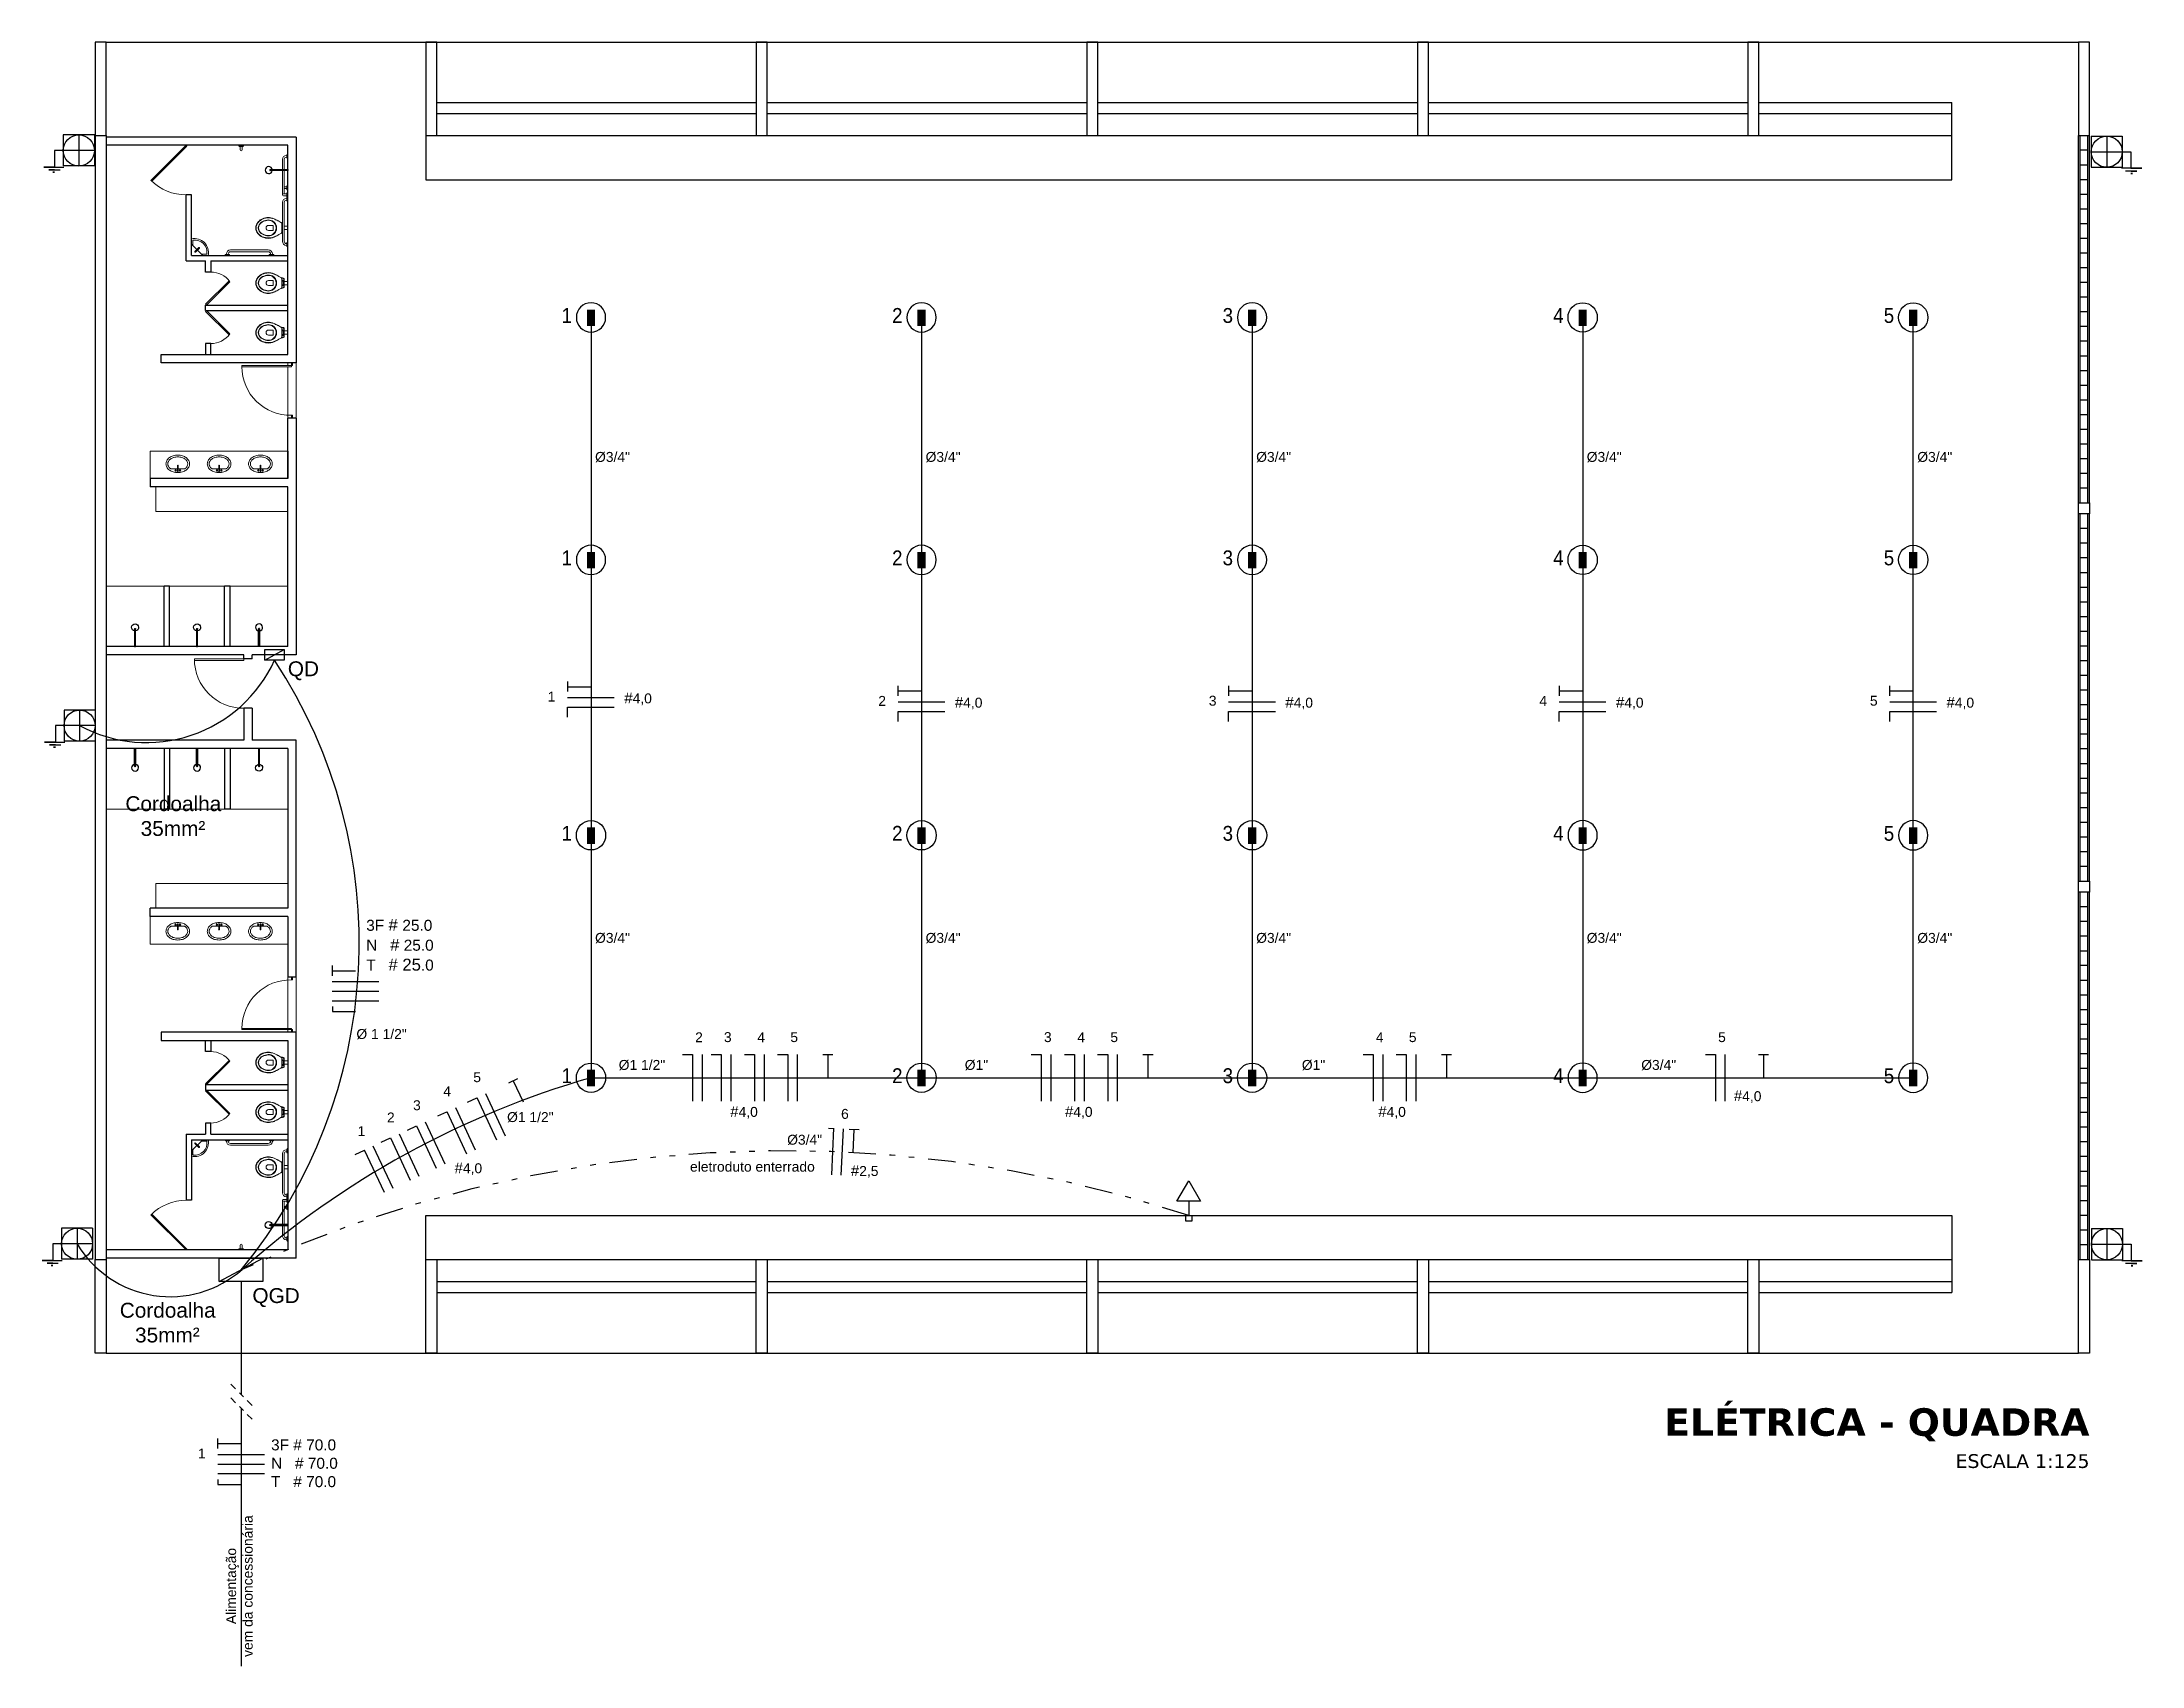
# Model space of a CAD drawing. Header units: inches. Extents: x 3 to 194, y 29 to 128.
# Drawn here: x 136.14 to 174.25, y 72.18 to 101.66 of the extents above; entities that cross this region are included whole.
import ezdxf

# ---------------------------------------------------------------- set-up
doc = ezdxf.new("R2010")
doc.units = ezdxf.units.IN
doc.header["$MEASUREMENT"] = 0
for name, pattern in [('CONTINU', [0]), ('DASHDOT2', [0.5, 0.25, -0.125, 0, -0.125]), ('DIVIDE', [1.25, 0.5, -0.25, 0, -0.25, 0, -0.25])]:
    doc.linetypes.add(name, pattern=pattern)
for name, color, linetype in [('AP-SAN', 3, 'Continuous'), ('ARQ_ALVENARIA', 1, 'Continuous'), ('ARQ_REBOCO', 2, 'Continuous'), ('ARQ_VISTA0', 8, 'Continuous'), ('ARQ_VISTA1', 7, 'Continuous'), ('DI-Textos_do_quadro', 2, 'Continuous'), ('EL-Textos_condutos', 7, 'Continuous'), ('ELE-TXT', 2, 'Continuous'), ('ESQUADRIA', 2, 'Continuous'), ('HACHURA', 1, 'Continuous'), ('P-SIMBOL', 5, 'Continuous'), ('PAREDE', 4, 'Continuous'), ('PILAR', 5, 'Continuous'), ('VISTA1', 1, 'Continuous')]:
    doc.layers.add(name, color=color, linetype=linetype)
doc.layers.add('BANHEIRO', color=1, linetype='Continuous', lineweight=20)
doc.styles.add('ARIAL', font='arial.ttf')

msp = doc.modelspace()

# ---------------------------------------------------------------- texts
at = {"layer": 'DI-Textos_do_quadro', "linetype": 'CONTINU', "char_height": 0.2, "attachment_point": 1, "style": 'ARIAL'}
for s, width, heights, insert in [('3F {\\H1.0833x;# }25.0\\PN   {\\H1.0833x;#} 25.0\\PT   {\\H1.0833x;# 25}.0', 1.31304, [0], (142.021, 85.739)), ('3F # 70.0\\PN   # 70.0\\PT   # 70.0', 1.38656, [0.946], (140.294, 76.291))]:
    msp.add_mtext_dynamic_manual_height_columns(s, width=width, gutter_width=1, heights=heights, dxfattribs=dict(at, insert=insert))
at = {"layer": 'EL-Textos_condutos', "color": 2, "style": 'ARIAL', "width": 0.9}
for s, p in [('1', (145.566, 96.557)), ('2', (151.566, 96.557)), ('3', (157.566, 96.557)), ('4', (163.566, 96.557)), ('5', (169.566, 96.557)), ('1', (145.566, 92.157)), ('2', (151.566, 92.157)), ('3', (157.566, 92.157)), ('4', (163.566, 92.157)), ('5', (169.566, 92.157)), ('1', (145.566, 87.157)), ('2', (151.566, 87.157)), ('3', (157.566, 87.157)), ('4', (163.566, 87.157)), ('5', (169.566, 87.157)), ('1', (145.566, 82.757)), ('2', (151.566, 82.757)), ('3', (157.566, 82.757)), ('4', (163.566, 82.757)), ('5', (169.566, 82.757))]:
    msp.add_text(s, height=0.27, dxfattribs=at).set_placement(p)
at = {"layer": 'EL-Textos_condutos', "color": 2, "linetype": 'CONTINU', "style": 'ARIAL'}
for s, p in [('vem da concessionária', (139.96, 72.342)), ('Alimentação', (139.659, 72.937))]:
    msp.add_text(s, height=0.18, rotation=90, dxfattribs=at).set_placement(p)
at = {"layer": 'EL-Textos_condutos', "color": 2, "char_height": 0.18, "line_spacing_factor": 0.9, "style": 'ARIAL'}
for s, insert, attachment_point in [('%%C3/4"', (146.809, 94.028), 9), ('%%C3/4"', (152.809, 94.028), 9), ('%%C3/4"', (158.809, 94.028), 9), ('%%C3/4"', (164.809, 94.028), 9), ('%%C3/4"', (170.809, 94.028), 9), ('1', (145.455, 89.684), 9), ('{\\H1.0833x;#}4,0', (147.206, 89.618), 9), ('2', (151.455, 89.606), 9), ('{\\H1.0833x;#}4,0', (153.206, 89.54), 9), ('3', (157.455, 89.606), 9), ('{\\H1.0833x;#}4,0', (159.206, 89.54), 9), ('4', (163.455, 89.606), 9), ('{\\H1.0833x;#}4,0', (165.206, 89.54), 9), ('5', (169.455, 89.606), 9), ('{\\H1.0833x;#}4,0', (171.206, 89.54), 9), ('%%C3/4"', (146.809, 85.484), 3), ('%%C3/4"', (152.809, 85.484), 3), ('%%C3/4"', (158.809, 85.484), 3), ('%%C3/4"', (164.809, 85.484), 3), ('%%C3/4"', (170.809, 85.484), 3), ('%%C 1 1/2"', (142.757, 83.739), 3), ('2', (148.131, 83.5), 9), ('3', (148.653, 83.5), 9), ('4', (149.259, 83.5), 9), ('5', (149.859, 83.5), 9), ('3', (154.462, 83.5), 9), ('4', (155.068, 83.5), 9), ('5', (155.668, 83.5), 9), ('4', (160.487, 83.5), 9), ('5', (161.086, 83.5), 9), ('5', (166.699, 83.5), 9), ('%%C1 1/2"', (147.448, 83.178), 3), ('%%C1"', (153.31, 83.178), 3), ('%%C1"', (159.428, 83.178), 3), ('%%C3/4"', (165.798, 83.178), 3), ('5', (144.104, 82.773), 9), ('3', (143.011, 82.264), 9), ('4', (143.56, 82.52), 9), ('{\\H1.0833x;#}4,0', (149.129, 82.112), 9), ('{\\H1.0833x;#}4,0', (155.205, 82.112), 9), ('{\\H1.0833x;#}4,0', (160.892, 82.112), 9), ('{\\H1.0833x;#}4,0', (167.346, 82.397), 9), ('1', (142.004, 81.796), 9), ('2', (142.537, 82.044), 9), ('%%C1 1/2"', (145.422, 82.231), 3), ('6', (150.78, 82.107), 9), ('%%C3/4"', (150.296, 81.82), 3), ('{\\H1.0833x;#}4,0', (144.125, 81.089), 9), ('eletroduto enterrado', (150.163, 81.331), 3), ('{\\H1.0833x;#}2,5', (151.319, 81.039), 9), ('1', (139.105, 75.944), 9)]:
    msp.add_mtext(s, dxfattribs=dict(at, insert=insert, attachment_point=attachment_point))
at = {"layer": 'EL-Textos_condutos', "color": 2, "char_height": 0.27, "attachment_point": 1, "style": 'ARIAL'}
for s, width, gutter_width, insert in [('QD', 0.54025, 1, (140.598, 90.414)), ('\\pi-0.085424;Cordoalha\\P\\pi0.19167;35mm²', 1.53479, 1.412, (137.735, 87.965)), ('QGD', 0.55731, 1, (139.955, 79.036)), ('\\pi-0.085424;Cordoalha\\P\\pi0.19167;35mm²', 1.53479, 1.412, (137.633, 78.77))]:
    msp.add_mtext_dynamic_manual_height_columns(s, width=width, gutter_width=gutter_width, heights=[0], dxfattribs=dict(at, insert=insert))
at = {"layer": 'HACHURA', "insert": (173.301, 76.856), "char_height": 0.5, "attachment_point": 3}
msp.add_mtext('{\\fVerdana|b1|i0|c0|p34;ELÉTRICA - QUADRA \\P\\fVerdana|b0|i0|c0|p34;\\H0.5x;ESCALA 1:125}', dxfattribs=at)

# ---------------------------------------------------------------- blocks, each defined once
blk = doc.blocks.new('I')
at = {"layer": 'ELE-TXT', "color": 4}
blk.add_circle((0, 0), 0.266, dxfattribs=at)
blk = doc.blocks.new('COND')
at = {"color": 4}
blk.add_solid([(-0.1, -0.05), (-0.1, 0.05), (0.1, -0.05), (0.1, 0.05)], dxfattribs=at)
blk = doc.blocks.new('Chuveiro')
at = {"layer": 'AP-SAN', "color": 252}
for p, q in [((-0.393, 0.01), (0, 0.01)), ((0, 0.01), (0, -0.01)), ((0, -0.01), (-0.393, -0.01))]:
    blk.add_line(p, q, dxfattribs=at)
for centre, radius, start, end in [((-0.426, 0), 0.078, 7.3661, 352.6339), ((-0.393, 0), 0.01, 90, 270)]:
    blk.add_arc(centre, radius, start, end, dxfattribs=at)

# ---------------------------------------------------------------- linework, layer by layer
at = {"color": 4, "linetype": 'CONTINU'}
for p, q in [((140.179, 90.433), (140.534, 90.629)), ((139.354, 79.154), (140.147, 79.581))]:
    msp.add_line(p, q, dxfattribs=at)
at = {"color": 3, "linetype": 'CONTINU'}
for p, q in [((139.751, 79.154), (139.751, 77.106)), ((139.751, 76.856), (139.751, 72.177))]:
    msp.add_line(p, q, dxfattribs=at)
at = {"color": 4, "linetype": 'DASHDOT2', "ltscale": 0.5}
for p, q in [((139.951, 76.906), (139.551, 77.306)), ((139.951, 76.656), (139.551, 77.056))]:
    msp.add_line(p, q, dxfattribs=at)
at = {"color": 4}
for points in [[(140.179, 90.629), (140.534, 90.629), (140.534, 90.433), (140.179, 90.433)], [(139.354, 79.581), (140.147, 79.581), (140.147, 79.154), (139.354, 79.154)]]:
    msp.add_lwpolyline(points, close=True, dxfattribs=at)
at = {"layer": 'ARQ_ALVENARIA'}
msp.add_line((139.951, 89.561), (139.951, 88.981), dxfattribs=at)
at = {"layer": 'ARQ_REBOCO', "color": 1, "ltscale": 10}
for p, q in [((137.101, 99.956), (137.101, 79.556)), ((137.301, 99.956), (137.301, 79.556)), ((140.751, 99.931), (137.301, 99.931)), ((140.751, 99.931), (140.751, 95.831)), ((140.601, 99.781), (137.301, 99.781)), ((140.601, 95.981), (140.601, 99.781)), ((138.851, 98.881), (138.751, 98.881)), ((138.751, 97.681), (138.751, 98.881)), ((138.851, 97.781), (138.851, 98.881)), ((138.751, 97.681), (139.101, 97.681)), ((138.851, 97.781), (140.601, 97.781)), ((139.201, 97.681), (140.601, 97.681)), ((139.101, 96.781), (139.101, 96.881)), ((139.101, 96.881), (140.601, 96.881)), ((139.101, 96.781), (140.601, 96.781)), ((138.301, 95.831), (138.301, 95.981)), ((138.301, 95.981), (140.601, 95.981)), ((140.751, 95.831), (138.301, 95.831)), ((140.751, 94.831), (140.601, 94.831)), ((140.601, 93.731), (140.601, 94.831)), ((140.751, 94.831), (140.751, 90.531)), ((138.101, 93.731), (138.101, 93.581)), ((140.601, 93.731), (138.101, 93.731)), ((140.601, 93.581), (138.101, 93.581)), ((140.601, 90.681), (140.601, 93.581)), ((138.451, 91.781), (138.351, 91.781)), ((138.351, 90.681), (138.351, 91.781)), ((138.451, 90.681), (138.451, 91.781)), ((139.551, 91.781), (139.451, 91.781)), ((139.451, 90.681), (139.451, 91.781)), ((139.551, 90.681), (139.551, 91.781)), ((140.601, 90.681), (137.301, 90.681)), ((139.801, 90.531), (137.301, 90.531)), ((139.801, 90.461), (139.801, 90.531)), ((139.951, 90.461), (139.801, 90.461)), ((140.751, 90.531), (139.951, 90.531)), ((139.951, 90.461), (139.951, 90.531)), ((139.801, 89.561), (139.801, 88.981)), ((139.951, 89.561), (139.801, 89.561)), ((139.951, 89.561), (139.951, 88.981)), ((139.801, 88.981), (137.301, 88.981)), ((140.601, 88.831), (137.301, 88.831)), ((138.351, 88.831), (138.351, 87.731)), ((138.451, 88.831), (138.451, 87.731)), ((139.451, 88.831), (139.451, 87.731)), ((139.551, 88.831), (139.551, 87.731)), ((140.751, 88.981), (139.951, 88.981)), ((140.601, 88.831), (140.601, 85.931)), ((140.751, 84.681), (140.751, 88.981)), ((138.451, 87.731), (138.351, 87.731)), ((139.551, 87.731), (139.451, 87.731)), ((138.101, 85.781), (138.101, 85.931)), ((140.601, 85.931), (138.101, 85.931)), ((140.601, 85.781), (138.101, 85.781)), ((140.601, 85.781), (140.601, 84.681)), ((140.751, 84.681), (140.601, 84.681)), ((140.751, 83.681), (138.301, 83.681)), ((138.301, 83.681), (138.301, 83.531)), ((138.301, 83.531), (140.601, 83.531)), ((140.601, 83.531), (140.601, 79.731)), ((140.751, 79.581), (140.751, 83.681)), ((139.101, 82.731), (139.101, 82.631)), ((139.101, 82.731), (140.601, 82.731)), ((139.101, 82.631), (140.601, 82.631)), ((138.751, 81.831), (139.101, 81.831)), ((138.751, 81.831), (138.751, 80.631)), ((138.851, 81.731), (140.601, 81.731)), ((138.851, 81.731), (138.851, 80.631)), ((139.201, 81.831), (140.601, 81.831)), ((138.851, 80.631), (138.751, 80.631)), ((140.601, 79.731), (137.301, 79.731)), ((140.751, 79.581), (137.301, 79.581))]:
    msp.add_line(p, q, dxfattribs=at)
for points in [[(139.201, 97.681), (139.201, 97.481), (139.101, 97.481), (139.101, 97.681)], [(139.201, 81.831), (139.201, 82.031), (139.101, 82.031), (139.101, 81.831)]]:
    msp.add_lwpolyline(points, dxfattribs=at)
for points in [[(139.101, 96.181), (139.101, 95.981), (139.201, 95.981), (139.201, 96.181)], [(139.101, 83.331), (139.101, 83.531), (139.201, 83.531), (139.201, 83.331)]]:
    msp.add_lwpolyline(points, close=True, dxfattribs=at)
at = {"layer": 'ARQ_VISTA0', "color": 251}
for p, q in [((137.301, 101.656), (173.101, 101.656)), ((137.301, 77.856), (173.101, 77.856))]:
    msp.add_line(p, q, dxfattribs=at)
at = {"layer": 'ARQ_VISTA1'}
msp.add_line((173.101, 99.956), (173.301, 99.956), dxfattribs=at)
at = {"layer": 'BANHEIRO', "color": 251}
for p, q in [((139.711, 99.781), (139.711, 99.771)), ((139.711, 99.781), (139.791, 99.781)), ((139.711, 99.771), (139.791, 99.771)), ((139.721, 99.761), (139.781, 99.761)), ((139.734, 99.761), (139.734, 99.698)), ((139.767, 99.698), (139.767, 99.761)), ((139.791, 99.781), (139.791, 99.771)), ((139.791, 99.781), (139.791, 99.771)), ((140.501, 99.339), (140.501, 99.525)), ((140.534, 99.339), (140.534, 99.525)), ((140.574, 99.598), (140.581, 99.598)), ((140.581, 99.565), (140.574, 99.565)), ((140.581, 99.551), (140.581, 99.611)), ((140.591, 99.541), (140.591, 99.621)), ((140.601, 99.621), (140.591, 99.621)), ((140.601, 99.541), (140.591, 99.541)), ((140.501, 98.881), (140.501, 99.323)), ((140.534, 98.898), (140.534, 99.323)), ((140.501, 98.745), (140.501, 98.038)), ((140.581, 98.898), (140.517, 98.898)), ((140.517, 98.865), (140.581, 98.865)), ((140.581, 99.028), (140.534, 99.028)), ((140.534, 98.995), (140.581, 98.995)), ((140.534, 98.745), (140.534, 98.038)), ((140.574, 98.818), (140.581, 98.818)), ((140.581, 98.785), (140.574, 98.785)), ((140.581, 99.041), (140.581, 98.981)), ((140.581, 98.911), (140.581, 98.851)), ((140.581, 98.771), (140.581, 98.831)), ((140.591, 99.051), (140.591, 98.971)), ((140.601, 99.051), (140.591, 99.051)), ((140.601, 98.971), (140.591, 98.971)), ((140.591, 98.921), (140.591, 98.841)), ((140.601, 98.921), (140.591, 98.921)), ((140.591, 98.761), (140.591, 98.841)), ((140.601, 98.841), (140.591, 98.841)), ((140.601, 98.841), (140.591, 98.841)), ((140.601, 98.761), (140.591, 98.761)), ((138.948, 97.889), (138.851, 97.986)), ((138.876, 97.965), (138.876, 98.052)), ((140.534, 98.311), (140.601, 98.311)), ((140.534, 98.251), (140.601, 98.251)), ((140.581, 97.998), (140.574, 97.998)), ((140.574, 97.965), (140.581, 97.965)), ((140.581, 98.011), (140.581, 97.951)), ((140.591, 98.021), (140.591, 97.941)), ((140.601, 98.021), (140.591, 98.021)), ((138.912, 97.854), (138.982, 97.923)), ((138.923, 97.843), (138.993, 97.913)), ((139.056, 97.781), (138.958, 97.879)), ((139.035, 97.806), (139.121, 97.806)), ((139.541, 97.791), (139.461, 97.791)), ((139.461, 97.781), (139.461, 97.791)), ((139.531, 97.801), (139.471, 97.801)), ((139.484, 97.808), (139.484, 97.801)), ((139.517, 97.801), (139.517, 97.808)), ((139.541, 97.781), (139.541, 97.791)), ((140.244, 97.881), (139.557, 97.881)), ((140.244, 97.848), (139.557, 97.848)), ((140.261, 97.791), (140.341, 97.791)), ((140.261, 97.781), (140.261, 97.791)), ((140.271, 97.801), (140.331, 97.801)), ((140.284, 97.801), (140.284, 97.808)), ((140.317, 97.808), (140.317, 97.801)), ((140.341, 97.781), (140.341, 97.791)), ((140.601, 97.941), (140.591, 97.941)), ((140.513, 97.245), (140.513, 97.317)), ((140.531, 97.199), (140.531, 97.364)), ((140.531, 97.311), (140.601, 97.311)), ((140.531, 97.251), (140.601, 97.251)), ((140.531, 96.464), (140.531, 96.299)), ((140.513, 96.417), (140.513, 96.345)), ((140.531, 96.411), (140.601, 96.411)), ((140.531, 96.351), (140.601, 96.351)), ((140.601, 95.781), (140.601, 95.831)), ((140.601, 94.831), (140.601, 95.761)), ((140.665, 95.831), (140.665, 95.761)), ((140.685, 95.781), (140.665, 95.781)), ((140.685, 95.831), (140.685, 95.781)), ((140.751, 94.831), (140.751, 95.831)), ((140.685, 94.881), (140.665, 94.881)), ((140.665, 94.881), (140.665, 94.831)), ((140.685, 94.881), (140.685, 94.831)), ((140.601, 94.231), (138.101, 94.231)), ((138.101, 94.231), (138.101, 93.731)), ((138.477, 93.906), (138.593, 93.906)), ((138.593, 93.868), (138.593, 93.966)), ((138.608, 93.868), (138.608, 93.966)), ((138.608, 93.906), (138.724, 93.906)), ((139.227, 93.906), (139.343, 93.906)), ((139.343, 93.868), (139.343, 93.966)), ((139.358, 93.868), (139.358, 93.966)), ((139.358, 93.906), (139.474, 93.906)), ((140.093, 93.906), (139.977, 93.906)), ((140.093, 93.868), (140.093, 93.966)), ((140.108, 93.868), (140.108, 93.966)), ((140.224, 93.906), (140.108, 93.906)), ((138.201, 93.131), (138.201, 93.581)), ((140.601, 93.131), (138.201, 93.131)), ((140.601, 91.781), (137.301, 91.781)), ((140.601, 87.731), (137.301, 87.731)), ((140.601, 86.381), (138.201, 86.381)), ((138.201, 86.381), (138.201, 85.931)), ((138.101, 85.281), (138.101, 85.781)), ((138.477, 85.606), (138.593, 85.606)), ((138.593, 85.644), (138.593, 85.546)), ((138.608, 85.644), (138.608, 85.546)), ((138.608, 85.606), (138.724, 85.606)), ((139.227, 85.606), (139.343, 85.606)), ((139.343, 85.644), (139.343, 85.546)), ((139.358, 85.644), (139.358, 85.546)), ((139.358, 85.606), (139.474, 85.606)), ((140.093, 85.606), (139.977, 85.606)), ((140.093, 85.644), (140.093, 85.546)), ((140.108, 85.644), (140.108, 85.546)), ((140.224, 85.606), (140.108, 85.606)), ((140.601, 85.281), (138.101, 85.281)), ((140.601, 84.681), (140.601, 83.751)), ((140.665, 84.631), (140.665, 84.681)), ((140.685, 84.631), (140.665, 84.631)), ((140.685, 84.631), (140.685, 84.681)), ((140.751, 84.681), (140.751, 83.681)), ((140.601, 83.731), (140.601, 83.681)), ((140.665, 83.681), (140.665, 83.751)), ((140.685, 83.731), (140.665, 83.731)), ((140.685, 83.681), (140.685, 83.731)), ((140.513, 83.095), (140.513, 83.167)), ((140.531, 83.049), (140.531, 83.214)), ((140.531, 83.161), (140.601, 83.161)), ((140.531, 83.101), (140.601, 83.101)), ((140.513, 82.267), (140.513, 82.195)), ((140.531, 82.314), (140.531, 82.149)), ((140.531, 82.261), (140.601, 82.261)), ((140.531, 82.201), (140.601, 82.201)), ((138.948, 81.623), (138.851, 81.526)), ((138.912, 81.659), (138.982, 81.589)), ((138.923, 81.669), (138.993, 81.6)), ((139.056, 81.731), (138.958, 81.634)), ((139.035, 81.706), (139.121, 81.706)), ((139.461, 81.731), (139.461, 81.721)), ((139.541, 81.721), (139.461, 81.721)), ((139.531, 81.711), (139.471, 81.711)), ((139.484, 81.704), (139.484, 81.711)), ((139.517, 81.711), (139.517, 81.704)), ((139.541, 81.731), (139.541, 81.721)), ((140.244, 81.664), (139.557, 81.664)), ((140.244, 81.631), (139.557, 81.631)), ((140.261, 81.731), (140.261, 81.721)), ((140.261, 81.721), (140.341, 81.721)), ((140.271, 81.711), (140.331, 81.711)), ((140.284, 81.711), (140.284, 81.704)), ((140.317, 81.704), (140.317, 81.711)), ((140.341, 81.731), (140.341, 81.721)), ((138.876, 81.547), (138.876, 81.461)), ((140.501, 80.768), (140.501, 81.475)), ((140.534, 80.768), (140.534, 81.475)), ((140.534, 81.261), (140.601, 81.261)), ((140.534, 81.201), (140.601, 81.201)), ((140.574, 81.548), (140.581, 81.548)), ((140.581, 81.515), (140.574, 81.515)), ((140.581, 81.501), (140.581, 81.561)), ((140.591, 81.491), (140.591, 81.571)), ((140.601, 81.571), (140.591, 81.571)), ((140.601, 81.491), (140.591, 81.491)), ((140.501, 80.631), (140.501, 80.189)), ((140.517, 80.648), (140.581, 80.648)), ((140.581, 80.615), (140.517, 80.615)), ((140.534, 80.615), (140.534, 80.189)), ((140.534, 80.518), (140.581, 80.518)), ((140.581, 80.485), (140.534, 80.485)), ((140.581, 80.728), (140.574, 80.728)), ((140.574, 80.695), (140.581, 80.695)), ((140.581, 80.741), (140.581, 80.681)), ((140.581, 80.601), (140.581, 80.661)), ((140.581, 80.471), (140.581, 80.531)), ((140.591, 80.751), (140.591, 80.671)), ((140.601, 80.751), (140.591, 80.751)), ((140.601, 80.671), (140.591, 80.671)), ((140.591, 80.591), (140.591, 80.671)), ((140.601, 80.671), (140.591, 80.671)), ((140.601, 80.591), (140.591, 80.591)), ((140.591, 80.461), (140.591, 80.541)), ((140.601, 80.541), (140.591, 80.541)), ((140.601, 80.461), (140.591, 80.461)), ((140.501, 80.173), (140.501, 79.988)), ((140.534, 80.173), (140.534, 79.988)), ((139.711, 79.741), (139.791, 79.741)), ((139.711, 79.731), (139.711, 79.741)), ((139.711, 79.731), (139.791, 79.731)), ((139.721, 79.751), (139.781, 79.751)), ((139.734, 79.751), (139.734, 79.815)), ((139.767, 79.815), (139.767, 79.751)), ((139.791, 79.731), (139.791, 79.741)), ((139.791, 79.731), (139.791, 79.741)), ((140.581, 79.948), (140.574, 79.948)), ((140.574, 79.915), (140.581, 79.915)), ((140.581, 79.961), (140.581, 79.901)), ((140.591, 79.971), (140.591, 79.891)), ((140.601, 79.971), (140.591, 79.971)), ((140.601, 79.891), (140.591, 79.891))]:
    msp.add_line(p, q, dxfattribs=at)
for points in [[(138.765, 99.767), (138.128, 99.131), (138.114, 99.145), (138.751, 99.781)], [(139.121, 96.881), (139.545, 97.305), (139.531, 97.32), (139.106, 96.895)], [(139.121, 96.781), (139.545, 96.357), (139.531, 96.343), (139.106, 96.767)], [(140.665, 95.781), (139.765, 95.781), (139.765, 95.761), (140.665, 95.761)], [(139.801, 90.461), (138.901, 90.461), (138.901, 90.431), (139.801, 90.431)], [(140.665, 83.731), (139.765, 83.731), (139.765, 83.751), (140.665, 83.751)], [(139.121, 82.731), (139.545, 83.155), (139.531, 83.17), (139.106, 82.745)], [(139.121, 82.631), (139.545, 82.207), (139.531, 82.193), (139.106, 82.617)], [(138.765, 79.745), (138.128, 80.382), (138.114, 80.368), (138.751, 79.731)]]:
    msp.add_lwpolyline(points, close=True, dxfattribs=at)
for points in [[(140.501, 98.376), (140.474, 98.38, -0.047116), (140.474, 98.381, -0.044891), (140.473, 98.381), (140.437, 98.401, 0.036783), (140.417, 98.413, 0.0196), (140.377, 98.434, 0.056836), (140.317, 98.459, 0.089116), (140.217, 98.469, 0.095425), (140.117, 98.437, 0.091656), (140.051, 98.381, 0.16072), (140.017, 98.281, 0.16072), (140.051, 98.181, 0.091656), (140.117, 98.126, 0.095425), (140.217, 98.093, 0.089116), (140.317, 98.103, 0.056836), (140.377, 98.128, 0.0196), (140.417, 98.149, 0.036783), (140.437, 98.161), (140.473, 98.182, -0.044891), (140.474, 98.182, -0.047116), (140.474, 98.182), (140.501, 98.186)], [(140.437, 98.401), (140.417, 98.412, 0.0204), (140.377, 98.431, 0.050595), (140.317, 98.455, 0.089432), (140.217, 98.463, 0.098712), (140.117, 98.429, 0.072481), (140.06, 98.381, 0.182574), (140.024, 98.281, 0.182574), (140.06, 98.181, 0.072481), (140.117, 98.134, 0.098712), (140.217, 98.1, 0.089432), (140.317, 98.108, 0.050595), (140.377, 98.131, 0.0204), (140.417, 98.15), (140.437, 98.161)], [(140.474, 98.381), (140.476, 98.379, -0.269143), (140.487, 98.362), (140.487, 98.201, -0.269143), (140.476, 98.183), (140.474, 98.182)], [(140.501, 98.366, 0.039426), (140.485, 98.369)], [(140.485, 98.193, 0.039426), (140.501, 98.196, 0.039426)], [(140.501, 98.316), (140.497, 98.316, -0.414214), (140.487, 98.326)], [(140.487, 98.236, -0.414214), (140.497, 98.246), (140.501, 98.246)], [(140.531, 97.364, 0.110292), (140.503, 97.376), (140.474, 97.38, -0.047116), (140.474, 97.381, -0.044891), (140.473, 97.381), (140.437, 97.401, 0.036783), (140.417, 97.413, 0.0196), (140.377, 97.434, 0.056836), (140.317, 97.459, 0.089116), (140.217, 97.469, 0.095425), (140.117, 97.437, 0.091656), (140.051, 97.381, 0.16072), (140.017, 97.281, 0.16072), (140.051, 97.181, 0.091656), (140.117, 97.126, 0.095425), (140.217, 97.093, 0.089116), (140.317, 97.103, 0.056836), (140.377, 97.128, 0.0196), (140.417, 97.149, 0.036783), (140.437, 97.161), (140.473, 97.182, -0.044891), (140.474, 97.182, -0.047116), (140.474, 97.182), (140.503, 97.186, 0.110292), (140.531, 97.199, 0.110292)], [(140.437, 97.401), (140.417, 97.412, 0.0204), (140.377, 97.431, 0.050595), (140.317, 97.455, 0.089432), (140.217, 97.463, 0.098712), (140.117, 97.429, 0.072481), (140.06, 97.381, 0.182574), (140.024, 97.281, 0.182574), (140.06, 97.181, 0.072481), (140.117, 97.134, 0.098712), (140.217, 97.1, 0.089432), (140.317, 97.108, 0.050595), (140.377, 97.131, 0.0204), (140.417, 97.15), (140.437, 97.161)], [(140.474, 97.381), (140.476, 97.379, -0.269143), (140.487, 97.362), (140.487, 97.201, -0.269143), (140.476, 97.183), (140.474, 97.182)], [(140.531, 97.351, 0.068652), (140.517, 97.361, 0.082359), (140.485, 97.369)], [(140.485, 97.193, 0.082359), (140.517, 97.201, 0.068652), (140.531, 97.211, 0.068652)], [(140.531, 97.329, 0.15436), (140.519, 97.332), (140.487, 97.332)], [(140.487, 97.236, -0.414214), (140.497, 97.246), (140.51, 97.246, -0.226163), (140.515, 97.244, 0.733322), (140.522, 97.246), (140.522, 97.316, 0.733322), (140.515, 97.319, -0.226163), (140.51, 97.316), (140.497, 97.316, -0.414214), (140.487, 97.326)], [(140.487, 97.23), (140.519, 97.23, 0.15436), (140.531, 97.234, 0.15436)], [(140.531, 96.299, -0.110292), (140.503, 96.286), (140.474, 96.282, 0.047116), (140.474, 96.282, 0.044891), (140.473, 96.282), (140.437, 96.261, -0.036783), (140.417, 96.249, -0.0196), (140.377, 96.228, -0.056836), (140.317, 96.203, -0.089116), (140.217, 96.193, -0.095425), (140.117, 96.226, -0.091656), (140.051, 96.281, -0.16072), (140.017, 96.381, -0.16072), (140.051, 96.481, -0.091656), (140.117, 96.537, -0.095425), (140.217, 96.569, -0.089116), (140.317, 96.559, -0.056836), (140.377, 96.534, -0.0196), (140.417, 96.513, -0.036783), (140.437, 96.501), (140.473, 96.481, 0.044891), (140.474, 96.481, 0.047116), (140.474, 96.48), (140.503, 96.476, -0.110292), (140.531, 96.464, -0.110292)], [(140.437, 96.261), (140.417, 96.25, -0.0204), (140.377, 96.231, -0.050595), (140.317, 96.208, -0.089432), (140.217, 96.2, -0.098712), (140.117, 96.234, -0.072481), (140.06, 96.281, -0.182574), (140.024, 96.381, -0.182574), (140.06, 96.481, -0.072481), (140.117, 96.529, -0.098712), (140.217, 96.563, -0.089432), (140.317, 96.555, -0.050595), (140.377, 96.531, -0.0204), (140.417, 96.512), (140.437, 96.501)], [(140.474, 96.282), (140.476, 96.283, 0.269143), (140.487, 96.301), (140.487, 96.462, 0.269143), (140.476, 96.479), (140.474, 96.481)], [(140.485, 96.469, -0.082359), (140.517, 96.461, -0.068652), (140.531, 96.451, -0.068652)], [(140.531, 96.311, -0.068652), (140.517, 96.301, -0.082359), (140.485, 96.293)], [(140.487, 96.432), (140.519, 96.432, -0.15436), (140.531, 96.429, -0.15436)], [(140.487, 96.426, 0.414214), (140.497, 96.416), (140.51, 96.416, 0.226163), (140.515, 96.419, -0.733322), (140.522, 96.416), (140.522, 96.346, -0.733322), (140.515, 96.344, 0.226163), (140.51, 96.346), (140.497, 96.346, 0.414214), (140.487, 96.336)], [(140.531, 96.334, -0.15436), (140.519, 96.33), (140.487, 96.33)], [(140.531, 83.214, 0.110292), (140.503, 83.226), (140.474, 83.23, -0.047116), (140.474, 83.231, -0.044891), (140.473, 83.231), (140.437, 83.251, 0.036783), (140.417, 83.263, 0.0196), (140.377, 83.284, 0.056836), (140.317, 83.309, 0.089116), (140.217, 83.319, 0.095425), (140.117, 83.287, 0.091656), (140.051, 83.231, 0.16072), (140.017, 83.131, 0.16072), (140.051, 83.031, 0.091656), (140.117, 82.976, 0.095425), (140.217, 82.943, 0.089116), (140.317, 82.953, 0.056836), (140.377, 82.978, 0.0196), (140.417, 82.999, 0.036783), (140.437, 83.011), (140.473, 83.032, -0.044891), (140.474, 83.032, -0.047116), (140.474, 83.032), (140.503, 83.036, 0.110292), (140.531, 83.049, 0.110292)], [(140.437, 83.251), (140.417, 83.262, 0.0204), (140.377, 83.281, 0.050595), (140.317, 83.305, 0.089432), (140.217, 83.313, 0.098712), (140.117, 83.279, 0.072481), (140.06, 83.231, 0.182574), (140.024, 83.131, 0.182574), (140.06, 83.031, 0.072481), (140.117, 82.984, 0.098712), (140.217, 82.95, 0.089432), (140.317, 82.958, 0.050595), (140.377, 82.981, 0.0204), (140.417, 83), (140.437, 83.011)], [(140.474, 83.231), (140.476, 83.229, -0.269143), (140.487, 83.212), (140.487, 83.051, -0.269143), (140.476, 83.033), (140.474, 83.032)], [(140.531, 83.201, 0.068652), (140.517, 83.211, 0.082359), (140.485, 83.219)], [(140.531, 83.179, 0.15436), (140.519, 83.182), (140.487, 83.182)], [(140.487, 83.086, -0.414214), (140.497, 83.096), (140.51, 83.096, -0.226163), (140.515, 83.094, 0.733322), (140.522, 83.096), (140.522, 83.166, 0.733322), (140.515, 83.169, -0.226163), (140.51, 83.166), (140.497, 83.166, -0.414214), (140.487, 83.176)], [(140.485, 83.043, 0.082359), (140.517, 83.051, 0.068652), (140.531, 83.061, 0.068652)], [(140.487, 83.08), (140.519, 83.08, 0.15436), (140.531, 83.084, 0.15436)], [(140.531, 82.149, -0.110292), (140.503, 82.136), (140.474, 82.132, 0.047116), (140.474, 82.132, 0.044891), (140.473, 82.132), (140.437, 82.111, -0.036783), (140.417, 82.099, -0.0196), (140.377, 82.078, -0.056836), (140.317, 82.053, -0.089116), (140.217, 82.043, -0.095425), (140.117, 82.076, -0.091656), (140.051, 82.131, -0.16072), (140.017, 82.231, -0.16072), (140.051, 82.331, -0.091656), (140.117, 82.387, -0.095425), (140.217, 82.419, -0.089116), (140.317, 82.409, -0.056836), (140.377, 82.384, -0.0196), (140.417, 82.363, -0.036783), (140.437, 82.351), (140.473, 82.331, 0.044891), (140.474, 82.331, 0.047116), (140.474, 82.33), (140.503, 82.326, -0.110292), (140.531, 82.314, -0.110292)], [(140.437, 82.111), (140.417, 82.1, -0.0204), (140.377, 82.081, -0.050595), (140.317, 82.058, -0.089432), (140.217, 82.05, -0.098712), (140.117, 82.084, -0.072481), (140.06, 82.131, -0.182574), (140.024, 82.231, -0.182574), (140.06, 82.331, -0.072481), (140.117, 82.379, -0.098712), (140.217, 82.413, -0.089432), (140.317, 82.405, -0.050595), (140.377, 82.381, -0.0204), (140.417, 82.362), (140.437, 82.351)], [(140.474, 82.132), (140.476, 82.133, 0.269143), (140.487, 82.151), (140.487, 82.312, 0.269143), (140.476, 82.329), (140.474, 82.331)], [(140.485, 82.319, -0.082359), (140.517, 82.311, -0.068652), (140.531, 82.301, -0.068652)], [(140.531, 82.161, -0.068652), (140.517, 82.151, -0.082359), (140.485, 82.143)], [(140.487, 82.282), (140.519, 82.282, -0.15436), (140.531, 82.279, -0.15436)], [(140.487, 82.276, 0.414214), (140.497, 82.266), (140.51, 82.266, 0.226163), (140.515, 82.269, -0.733322), (140.522, 82.266), (140.522, 82.196, -0.733322), (140.515, 82.194, 0.226163), (140.51, 82.196), (140.497, 82.196, 0.414214), (140.487, 82.186)], [(140.531, 82.184, -0.15436), (140.519, 82.18), (140.487, 82.18)], [(140.501, 81.136), (140.474, 81.132, 0.047116), (140.474, 81.132, 0.044891), (140.473, 81.132), (140.437, 81.111, -0.036783), (140.417, 81.099, -0.0196), (140.377, 81.078, -0.056836), (140.317, 81.053, -0.089116), (140.217, 81.043, -0.095425), (140.117, 81.076, -0.091656), (140.051, 81.131, -0.16072), (140.017, 81.231, -0.16072), (140.051, 81.331, -0.091656), (140.117, 81.387, -0.095425), (140.217, 81.419, -0.089116), (140.317, 81.409, -0.056836), (140.377, 81.384, -0.0196), (140.417, 81.363, -0.036783), (140.437, 81.351), (140.473, 81.331, 0.044891), (140.474, 81.331, 0.047116), (140.474, 81.33), (140.501, 81.326)], [(140.437, 81.111), (140.417, 81.1, -0.0204), (140.377, 81.081, -0.050595), (140.317, 81.058, -0.089432), (140.217, 81.05, -0.098712), (140.117, 81.084, -0.072481), (140.06, 81.131, -0.182574), (140.024, 81.231, -0.182574), (140.06, 81.331, -0.072481), (140.117, 81.379, -0.098712), (140.217, 81.413, -0.089432), (140.317, 81.405, -0.050595), (140.377, 81.381, -0.0204), (140.417, 81.362), (140.437, 81.351)], [(140.474, 81.132), (140.476, 81.133, 0.269143), (140.487, 81.151), (140.487, 81.312, 0.269143), (140.476, 81.329), (140.474, 81.331)], [(140.485, 81.319, -0.039426), (140.501, 81.316, -0.039426)], [(140.487, 81.276, 0.414214), (140.497, 81.266), (140.501, 81.266)], [(140.501, 81.196), (140.497, 81.196, 0.414214), (140.487, 81.186)], [(140.501, 81.146, -0.039426), (140.485, 81.143)]]:
    msp.add_lwpolyline(points, format="xyb", dxfattribs=at)
for points in [[(140.06, 98.281, 0.247323), (140.117, 98.179, 0.098952), (140.217, 98.139, 0.167831), (140.317, 98.153, 0.278895), (140.395, 98.281, 0.278895), (140.317, 98.409, 0.167831), (140.217, 98.424, 0.098952), (140.117, 98.383, 0.247323)], [(140.317, 98.4, 0.185303), (140.217, 98.418, 0.106842), (140.117, 98.376, 0.250606), (140.065, 98.281, 0.250606), (140.117, 98.186, 0.106842), (140.217, 98.145, 0.185303), (140.317, 98.162, 0.264523), (140.387, 98.281, 0.264523)], [(140.249, 98.326), (140.329, 98.326), (140.329, 98.236), (140.249, 98.236, -1)], [(140.06, 97.281, 0.247323), (140.117, 97.179, 0.098952), (140.217, 97.139, 0.167831), (140.317, 97.153, 0.278895), (140.395, 97.281, 0.278895), (140.317, 97.409, 0.167831), (140.217, 97.424, 0.098952), (140.117, 97.383, 0.247323)], [(140.317, 97.4, 0.185303), (140.217, 97.418, 0.106842), (140.117, 97.376, 0.250606), (140.065, 97.281, 0.250606), (140.117, 97.186, 0.106842), (140.217, 97.145, 0.185303), (140.317, 97.162, 0.264523), (140.387, 97.281, 0.264523)], [(140.249, 97.326), (140.329, 97.326), (140.329, 97.236), (140.249, 97.236, -1)], [(140.06, 96.381, -0.247323), (140.117, 96.483, -0.098952), (140.217, 96.524, -0.167831), (140.317, 96.509, -0.278895), (140.395, 96.381, -0.278895), (140.317, 96.253, -0.167831), (140.217, 96.239, -0.098952), (140.117, 96.279, -0.247323)], [(140.317, 96.262, -0.185303), (140.217, 96.245, -0.106842), (140.117, 96.286, -0.250606), (140.065, 96.381, -0.250606), (140.117, 96.476, -0.106842), (140.217, 96.518, -0.185303), (140.317, 96.5, -0.264523), (140.387, 96.381, -0.264523)], [(140.249, 96.336), (140.329, 96.336), (140.329, 96.426), (140.249, 96.426, 1)], [(140.06, 83.131, 0.247323), (140.117, 83.029, 0.098952), (140.217, 82.989, 0.167831), (140.317, 83.003, 0.278895), (140.395, 83.131, 0.278895), (140.317, 83.259, 0.167831), (140.217, 83.274, 0.098952), (140.117, 83.233, 0.247323)], [(140.317, 83.25, 0.185303), (140.217, 83.268, 0.106842), (140.117, 83.226, 0.250606), (140.065, 83.131, 0.250606), (140.117, 83.036, 0.106842), (140.217, 82.995, 0.185303), (140.317, 83.012, 0.264523), (140.387, 83.131, 0.264523)], [(140.249, 83.176), (140.329, 83.176), (140.329, 83.086), (140.249, 83.086, -1)], [(140.06, 82.231, -0.247323), (140.117, 82.333, -0.098952), (140.217, 82.374, -0.167831), (140.317, 82.359, -0.278895), (140.395, 82.231, -0.278895), (140.317, 82.103, -0.167831), (140.217, 82.089, -0.098952), (140.117, 82.129, -0.247323)], [(140.317, 82.112, -0.185303), (140.217, 82.095, -0.106842), (140.117, 82.136, -0.250606), (140.065, 82.231, -0.250606), (140.117, 82.326, -0.106842), (140.217, 82.368, -0.185303), (140.317, 82.35, -0.264523), (140.387, 82.231, -0.264523)], [(140.249, 82.186), (140.329, 82.186), (140.329, 82.276), (140.249, 82.276, 1)], [(140.06, 81.231, -0.247323), (140.117, 81.333, -0.098952), (140.217, 81.374, -0.167831), (140.317, 81.359, -0.278895), (140.395, 81.231, -0.278895), (140.317, 81.103, -0.167831), (140.217, 81.089, -0.098952), (140.117, 81.129, -0.247323)], [(140.317, 81.112, -0.185303), (140.217, 81.095, -0.106842), (140.117, 81.136, -0.250606), (140.065, 81.231, -0.250606), (140.117, 81.326, -0.106842), (140.217, 81.368, -0.185303), (140.317, 81.35, -0.264523), (140.387, 81.231, -0.264523)], [(140.249, 81.186), (140.329, 81.186), (140.329, 81.276), (140.249, 81.276, 1)]]:
    msp.add_lwpolyline(points, format="xyb", close=True, dxfattribs=at)
for points in [[(140.501, 98.332), (140.487, 98.332)], [(140.487, 98.23), (140.501, 98.23)], [(140.519, 97.332), (140.531, 97.332)], [(140.531, 97.23), (140.519, 97.23)], [(140.531, 96.432), (140.519, 96.432)], [(140.519, 96.33), (140.531, 96.33)], [(140.519, 83.182), (140.531, 83.182)], [(140.531, 83.08), (140.519, 83.08)], [(140.531, 82.282), (140.519, 82.282)], [(140.519, 82.18), (140.531, 82.18)], [(140.487, 81.282), (140.501, 81.282)], [(140.501, 81.18), (140.487, 81.18)]]:
    msp.add_lwpolyline(points, dxfattribs=at)
for centre, radius in [((138.561, 93.878), 0.0134), ((138.561, 93.878), 0.00926), ((138.64, 93.878), 0.0134), ((138.64, 93.878), 0.00926), ((139.311, 93.878), 0.0134), ((139.311, 93.878), 0.00926), ((139.39, 93.878), 0.0134), ((139.39, 93.878), 0.00926), ((140.061, 93.878), 0.0134), ((140.061, 93.878), 0.00926), ((140.14, 93.878), 0.0134), ((140.14, 93.878), 0.00926), ((138.561, 85.634), 0.0134), ((138.561, 85.634), 0.00926), ((138.64, 85.634), 0.0134), ((138.64, 85.634), 0.00926), ((139.311, 85.634), 0.0134), ((139.311, 85.634), 0.00926), ((139.39, 85.634), 0.0134), ((139.39, 85.634), 0.00926), ((140.061, 85.634), 0.0134), ((140.061, 85.634), 0.00926), ((140.14, 85.634), 0.0134), ((140.14, 85.634), 0.00926)]:
    msp.add_circle(centre, radius, dxfattribs=at)
for centre, radius, start, end in [((139.721, 99.771), 0.01, 180, 270), ((139.751, 99.698), 0.0165, 180, 360), ((139.781, 99.771), 0.01, 270, 0), ((140.574, 99.525), 0.073, 90, 180), ((140.574, 99.525), 0.04, 90, 180), ((140.591, 99.611), 0.01, 90, 180), ((140.591, 99.551), 0.01, 180, 270), ((138.751, 99.781), 0.9, 225, 270), ((140.517, 98.881), 0.0165, 90, 270), ((140.574, 98.745), 0.073, 90, 180), ((140.574, 98.745), 0.04, 90, 180), ((140.591, 99.041), 0.01, 90, 180), ((140.591, 98.981), 0.01, 180, 270), ((140.591, 98.911), 0.01, 90, 180), ((140.591, 98.851), 0.01, 180, 270), ((140.591, 98.831), 0.01, 90, 180), ((140.591, 98.771), 0.01, 180, 270), ((138.907, 97.838), 0.25, 346.8838, 103.1162), ((138.886, 98.052), 0.01, 95.7953, 180), ((138.886, 97.965), 0.01, 180, 225), ((138.907, 97.838), 0.225, 354.2047, 95.7953), ((140.574, 98.038), 0.073, 180, 270), ((140.574, 98.038), 0.04, 180, 270), ((140.591, 98.011), 0.01, 90, 180), ((138.918, 97.848), 0.00737, 135, 315), ((138.987, 97.918), 0.00737, 315, 135), ((139.035, 97.816), 0.01, 225, 270), ((139.121, 97.816), 0.01, 270, 354.2047), ((139.471, 97.791), 0.01, 90, 180), ((139.557, 97.808), 0.073, 90, 180), ((139.557, 97.808), 0.04, 90, 180), ((139.531, 97.791), 0.01, 0, 90), ((140.244, 97.808), 0.073, 0, 90), ((140.244, 97.808), 0.04, 0, 90), ((140.271, 97.791), 0.01, 90, 180), ((140.331, 97.791), 0.01, 0, 90), ((140.591, 97.951), 0.01, 180, 270), ((139.197, 97.049), 0.432, 36.3644, 89.5499), ((139.197, 96.613), 0.432, 270.4501, 323.6356), ((140.645, 95.761), 0.88, 180, 271.2875), ((138.601, 93.869), 0.288, 90, 107.0712), ((138.601, 93.869), 0.288, 72.9288, 90), ((139.351, 93.869), 0.288, 90, 107.0712), ((139.351, 93.869), 0.288, 72.9288, 90), ((140.101, 93.869), 0.288, 90, 107.0712), ((140.101, 93.869), 0.288, 72.9288, 90), ((138.505, 93.999), 0.119, 150.8076, 180), ((138.505, 93.999), 0.119, 180, 209.1924), ((138.551, 93.973), 0.172, 126.5525, 150.8076), ((138.551, 94.024), 0.172, 209.1924, 233.4475), ((138.505, 93.999), 0.0866, 150.8076, 180), ((138.505, 93.999), 0.0866, 180, 209.1924), ((138.551, 93.973), 0.139, 126.5525, 150.8076), ((138.551, 94.024), 0.139, 209.1924, 233.4475), ((138.581, 93.933), 0.222, 107.0712, 126.5525), ((138.581, 94.065), 0.222, 233.4475, 252.9288), ((138.581, 93.933), 0.189, 107.0712, 126.5525), ((138.581, 94.065), 0.189, 233.4475, 236.7796), ((138.601, 94.128), 0.288, 252.9288, 270), ((138.601, 93.869), 0.256, 90, 107.0712), ((138.6, 93.966), 0.00737, 0, 180), ((138.6, 93.868), 0.00737, 180, 0), ((138.601, 93.869), 0.256, 72.9288, 90), ((138.601, 94.128), 0.288, 270, 287.0712), ((138.62, 93.933), 0.189, 53.4475, 72.9288), ((138.62, 93.933), 0.222, 53.4475, 72.9288), ((138.62, 94.065), 0.222, 287.0712, 306.5525), ((138.62, 94.065), 0.189, 303.2204, 306.5525), ((138.65, 93.973), 0.139, 29.1924, 53.4475), ((138.65, 94.024), 0.139, 306.5525, 330.8076), ((138.65, 93.973), 0.172, 29.1924, 53.4475), ((138.65, 94.024), 0.172, 306.5525, 330.8076), ((138.696, 93.999), 0.0866, 0, 29.1924), ((138.696, 93.999), 0.0866, 330.8076, 0), ((138.696, 93.999), 0.119, 0, 29.1924), ((138.696, 93.999), 0.119, 330.8076, 0), ((139.255, 93.999), 0.119, 150.8076, 180), ((139.255, 93.999), 0.119, 180, 209.1924), ((139.301, 93.973), 0.172, 126.5525, 150.8076), ((139.301, 94.024), 0.172, 209.1924, 233.4475), ((139.255, 93.999), 0.0866, 150.8076, 180), ((139.255, 93.999), 0.0866, 180, 209.1924), ((139.301, 93.973), 0.139, 126.5525, 150.8076), ((139.301, 94.024), 0.139, 209.1924, 233.4475), ((139.331, 93.933), 0.222, 107.0712, 126.5525), ((139.331, 94.065), 0.222, 233.4475, 252.9288), ((139.331, 93.933), 0.189, 107.0712, 126.5525), ((139.331, 94.065), 0.189, 233.4475, 236.7796), ((139.351, 94.128), 0.288, 252.9288, 270), ((139.351, 93.869), 0.256, 90, 107.0712), ((139.35, 93.966), 0.00737, 0, 180), ((139.35, 93.868), 0.00737, 180, 0), ((139.351, 93.869), 0.256, 72.9288, 90), ((139.351, 94.128), 0.288, 270, 287.0712), ((139.37, 93.933), 0.189, 53.4475, 72.9288), ((139.37, 93.933), 0.222, 53.4475, 72.9288), ((139.37, 94.065), 0.222, 287.0712, 306.5525), ((139.37, 94.065), 0.189, 303.2204, 306.5525), ((139.4, 93.973), 0.139, 29.1924, 53.4475), ((139.4, 94.024), 0.139, 306.5525, 330.8076), ((139.4, 93.973), 0.172, 29.1924, 53.4475), ((139.4, 94.024), 0.172, 306.5525, 330.8076), ((139.446, 93.999), 0.0866, 0, 29.1924), ((139.446, 93.999), 0.0866, 330.8076, 0), ((139.446, 93.999), 0.119, 0, 29.1924), ((139.446, 93.999), 0.119, 330.8076, 0), ((140.005, 93.999), 0.119, 150.8076, 180), ((140.005, 93.999), 0.119, 180, 209.1924), ((140.051, 93.973), 0.172, 126.5525, 150.8076), ((140.051, 94.024), 0.172, 209.1924, 233.4475), ((140.005, 93.999), 0.0866, 150.8076, 180), ((140.005, 93.999), 0.0866, 180, 209.1924), ((140.051, 93.973), 0.139, 126.5525, 150.8076), ((140.051, 94.024), 0.139, 209.1924, 233.4475), ((140.081, 93.933), 0.222, 107.0712, 126.5525), ((140.081, 94.065), 0.222, 233.4475, 252.9288), ((140.081, 93.933), 0.189, 107.0712, 126.5525), ((140.081, 94.065), 0.189, 233.4475, 236.7796), ((140.101, 94.128), 0.288, 252.9288, 270), ((140.101, 93.869), 0.256, 90, 107.0712), ((140.101, 93.966), 0.00737, 0, 180), ((140.101, 93.868), 0.00737, 180, 0), ((140.101, 93.869), 0.256, 72.9288, 90), ((140.101, 94.128), 0.288, 270, 287.0712), ((140.12, 93.933), 0.189, 53.4475, 72.9288), ((140.12, 93.933), 0.222, 53.4475, 72.9288), ((140.12, 94.065), 0.222, 287.0712, 306.5525), ((140.12, 94.065), 0.189, 303.2204, 306.5525), ((140.15, 93.973), 0.139, 29.1924, 53.4475), ((140.15, 94.024), 0.139, 306.5525, 330.8076), ((140.15, 93.973), 0.172, 29.1924, 53.4475), ((140.15, 94.024), 0.172, 306.5525, 330.8076), ((140.196, 93.999), 0.0866, 0, 29.1924), ((140.196, 93.999), 0.0866, 330.8076, 0), ((140.196, 93.999), 0.119, 0, 29.1924), ((140.196, 93.999), 0.119, 330.8076, 0), ((139.801, 90.461), 0.9, 180, 270), ((138.505, 85.513), 0.119, 150.8076, 180), ((138.505, 85.513), 0.119, 180, 209.1924), ((138.551, 85.488), 0.172, 126.5525, 150.8076), ((138.551, 85.539), 0.172, 209.1924, 233.4475), ((138.505, 85.513), 0.0866, 150.8076, 180), ((138.505, 85.513), 0.0866, 180, 209.1924), ((138.551, 85.488), 0.139, 126.5525, 150.8076), ((138.551, 85.539), 0.139, 209.1924, 233.4475), ((138.581, 85.448), 0.222, 107.0712, 126.5525), ((138.581, 85.579), 0.222, 233.4475, 252.9288), ((138.581, 85.448), 0.189, 123.2204, 126.5525), ((138.581, 85.579), 0.189, 233.4475, 252.9288), ((138.601, 85.384), 0.288, 90, 107.0712), ((138.601, 85.643), 0.256, 252.9288, 270), ((138.6, 85.644), 0.00737, 0, 180), ((138.6, 85.546), 0.00737, 180, 0), ((138.601, 85.384), 0.288, 72.9288, 90), ((138.601, 85.643), 0.256, 270, 287.0712), ((138.62, 85.579), 0.189, 287.0712, 306.5525), ((138.62, 85.448), 0.222, 53.4475, 72.9288), ((138.62, 85.579), 0.222, 287.0712, 306.5525), ((138.62, 85.448), 0.189, 53.4475, 56.7796), ((138.65, 85.488), 0.139, 29.1924, 53.4475), ((138.65, 85.539), 0.139, 306.5525, 330.8076), ((138.65, 85.488), 0.172, 29.1924, 53.4475), ((138.65, 85.539), 0.172, 306.5525, 330.8076), ((138.696, 85.513), 0.0866, 360, 29.1924), ((138.696, 85.513), 0.0866, 330.8076, 360), ((138.696, 85.513), 0.119, 0, 29.1924), ((138.696, 85.513), 0.119, 330.8076, 0), ((139.255, 85.513), 0.119, 150.8076, 180), ((139.255, 85.513), 0.119, 180, 209.1924), ((139.301, 85.488), 0.172, 126.5525, 150.8076), ((139.301, 85.539), 0.172, 209.1924, 233.4475), ((139.255, 85.513), 0.0866, 150.8076, 180), ((139.255, 85.513), 0.0866, 180, 209.1924), ((139.301, 85.488), 0.139, 126.5525, 150.8076), ((139.301, 85.539), 0.139, 209.1924, 233.4475), ((139.331, 85.448), 0.222, 107.0712, 126.5525), ((139.331, 85.579), 0.222, 233.4475, 252.9288), ((139.331, 85.448), 0.189, 123.2204, 126.5525), ((139.331, 85.579), 0.189, 233.4475, 252.9288), ((139.351, 85.384), 0.288, 90, 107.0712), ((139.351, 85.643), 0.256, 252.9288, 270), ((139.35, 85.644), 0.00737, 0, 180), ((139.35, 85.546), 0.00737, 180, 0), ((139.351, 85.384), 0.288, 72.9288, 90), ((139.351, 85.643), 0.256, 270, 287.0712), ((139.37, 85.579), 0.189, 287.0712, 306.5525), ((139.37, 85.448), 0.222, 53.4475, 72.9288), ((139.37, 85.579), 0.222, 287.0712, 306.5525), ((139.37, 85.448), 0.189, 53.4475, 56.7796), ((139.4, 85.488), 0.139, 29.1924, 53.4475), ((139.4, 85.539), 0.139, 306.5525, 330.8076), ((139.4, 85.488), 0.172, 29.1924, 53.4475), ((139.4, 85.539), 0.172, 306.5525, 330.8076), ((139.446, 85.513), 0.0866, 360, 29.1924), ((139.446, 85.513), 0.0866, 330.8076, 360), ((139.446, 85.513), 0.119, 0, 29.1924), ((139.446, 85.513), 0.119, 330.8076, 0), ((140.005, 85.513), 0.119, 150.8076, 180), ((140.005, 85.513), 0.119, 180, 209.1924), ((140.051, 85.488), 0.172, 126.5525, 150.8076), ((140.051, 85.539), 0.172, 209.1924, 233.4475), ((140.005, 85.513), 0.0866, 150.8076, 180), ((140.005, 85.513), 0.0866, 180, 209.1924), ((140.051, 85.488), 0.139, 126.5525, 150.8076), ((140.051, 85.539), 0.139, 209.1924, 233.4475), ((140.081, 85.448), 0.222, 107.0712, 126.5525), ((140.081, 85.579), 0.222, 233.4475, 252.9288), ((140.081, 85.448), 0.189, 123.2204, 126.5525), ((140.081, 85.579), 0.189, 233.4475, 252.9288), ((140.101, 85.384), 0.288, 90, 107.0712), ((140.101, 85.643), 0.256, 252.9288, 270), ((140.101, 85.644), 0.00737, 0, 180), ((140.101, 85.546), 0.00737, 180, 0), ((140.101, 85.384), 0.288, 72.9288, 90), ((140.101, 85.643), 0.256, 270, 287.0712), ((140.12, 85.579), 0.189, 287.0712, 306.5525), ((140.12, 85.448), 0.222, 53.4475, 72.9288), ((140.12, 85.579), 0.222, 287.0712, 306.5525), ((140.12, 85.448), 0.189, 53.4475, 56.7796), ((140.15, 85.488), 0.139, 29.1924, 53.4475), ((140.15, 85.539), 0.139, 306.5525, 330.8076), ((140.15, 85.488), 0.172, 29.1924, 53.4475), ((140.15, 85.539), 0.172, 306.5525, 330.8076), ((140.196, 85.513), 0.0866, 360, 29.1924), ((140.196, 85.513), 0.0866, 330.8076, 0), ((140.196, 85.513), 0.119, 0, 29.1924), ((140.196, 85.513), 0.119, 330.8076, 0), ((138.601, 85.643), 0.288, 252.9288, 270), ((138.601, 85.643), 0.288, 270, 287.0712), ((139.351, 85.643), 0.288, 252.9288, 270), ((139.351, 85.643), 0.288, 270, 287.0712), ((140.101, 85.643), 0.288, 252.9288, 270), ((140.101, 85.643), 0.288, 270, 287.0712), ((140.645, 83.751), 0.88, 88.7125, 180), ((139.197, 82.899), 0.432, 36.3644, 89.5499), ((139.197, 82.463), 0.432, 270.4501, 323.6356), ((138.907, 81.674), 0.25, 256.8838, 13.1162), ((138.907, 81.674), 0.225, 264.2047, 5.7953), ((138.918, 81.664), 0.00737, 45, 225), ((138.987, 81.594), 0.00737, 225, 45), ((139.035, 81.696), 0.01, 90, 135), ((139.121, 81.696), 0.01, 5.7953, 90), ((139.471, 81.721), 0.01, 180, 270), ((139.557, 81.704), 0.073, 180, 270), ((139.557, 81.704), 0.04, 180, 270), ((139.531, 81.721), 0.01, 270, 0), ((140.244, 81.704), 0.04, 270, 360), ((140.244, 81.704), 0.073, 270, 360), ((140.271, 81.721), 0.01, 180, 270), ((140.331, 81.721), 0.01, 270, 360), ((138.886, 81.547), 0.01, 135, 180), ((138.886, 81.461), 0.01, 180, 264.2047), ((140.574, 81.475), 0.073, 90, 180), ((140.574, 81.475), 0.04, 90, 180), ((140.591, 81.561), 0.01, 90, 180), ((140.591, 81.501), 0.01, 180, 270), ((138.751, 79.731), 0.9, 90, 135), ((140.574, 80.768), 0.073, 180, 270), ((140.517, 80.631), 0.0165, 90, 270), ((140.574, 80.768), 0.04, 180, 270), ((140.591, 80.741), 0.01, 90, 180), ((140.591, 80.681), 0.01, 180, 270), ((140.591, 80.661), 0.01, 90, 180), ((140.591, 80.601), 0.01, 180, 270), ((140.591, 80.531), 0.01, 90, 180), ((140.591, 80.471), 0.01, 180, 270), ((139.721, 79.741), 0.01, 90, 180), ((139.751, 79.815), 0.0165, 0, 180), ((139.781, 79.741), 0.01, 0, 90), ((140.574, 79.988), 0.073, 180, 270), ((140.574, 79.988), 0.04, 180, 270), ((140.591, 79.961), 0.01, 90, 180), ((140.591, 79.901), 0.01, 180, 270)]:
    msp.add_arc(centre, radius, start, end, dxfattribs=at)
at = {"layer": 'ESQUADRIA', "color": 1}
for p, q in [((173.101, 93.29), (173.101, 99.956)), ((173.301, 93.29), (173.301, 99.956)), ((173.101, 86.423), (173.101, 93.09)), ((173.301, 86.423), (173.301, 93.09)), ((173.101, 79.556), (173.101, 86.223)), ((173.301, 79.556), (173.301, 86.223))]:
    msp.add_line(p, q, dxfattribs=at)
at = {"layer": 'ESQUADRIA'}
for p, q in [((173.131, 93.29), (173.131, 99.956)), ((173.271, 93.29), (173.271, 99.956)), ((173.271, 99.69), (173.131, 99.69)), ((173.271, 99.423), (173.131, 99.423)), ((173.271, 99.156), (173.131, 99.156)), ((173.271, 98.89), (173.131, 98.89)), ((173.271, 98.623), (173.131, 98.623)), ((173.271, 98.356), (173.131, 98.356)), ((173.271, 98.09), (173.131, 98.09)), ((173.271, 97.823), (173.131, 97.823)), ((173.271, 97.556), (173.131, 97.556)), ((173.271, 97.29), (173.131, 97.29)), ((173.271, 97.023), (173.131, 97.023)), ((173.271, 96.756), (173.131, 96.756)), ((173.271, 96.49), (173.131, 96.49)), ((173.271, 96.223), (173.131, 96.223)), ((173.271, 95.956), (173.131, 95.956)), ((173.271, 95.69), (173.131, 95.69)), ((173.271, 95.423), (173.131, 95.423)), ((173.271, 95.156), (173.131, 95.156)), ((173.271, 94.89), (173.131, 94.89)), ((173.271, 94.623), (173.131, 94.623)), ((173.271, 94.356), (173.131, 94.356)), ((173.271, 94.09), (173.131, 94.09)), ((173.271, 93.823), (173.131, 93.823)), ((173.271, 93.556), (173.131, 93.556)), ((173.131, 86.423), (173.131, 93.09)), ((173.271, 86.423), (173.271, 93.09)), ((173.271, 92.823), (173.131, 92.823)), ((173.271, 92.556), (173.131, 92.556)), ((173.271, 92.29), (173.131, 92.29)), ((173.271, 92.023), (173.131, 92.023)), ((173.271, 91.756), (173.131, 91.756)), ((173.271, 91.49), (173.131, 91.49)), ((173.271, 91.223), (173.131, 91.223)), ((173.271, 90.956), (173.131, 90.956)), ((173.271, 90.69), (173.131, 90.69)), ((173.271, 90.423), (173.131, 90.423)), ((173.271, 90.156), (173.131, 90.156)), ((173.271, 89.89), (173.131, 89.89)), ((173.271, 89.623), (173.131, 89.623)), ((173.271, 89.356), (173.131, 89.356)), ((173.271, 89.09), (173.131, 89.09)), ((173.271, 88.823), (173.131, 88.823)), ((173.271, 88.556), (173.131, 88.556)), ((173.271, 88.29), (173.131, 88.29)), ((173.271, 88.023), (173.131, 88.023)), ((173.271, 87.756), (173.131, 87.756)), ((173.271, 87.49), (173.131, 87.49)), ((173.271, 87.223), (173.131, 87.223)), ((173.271, 86.956), (173.131, 86.956)), ((173.271, 86.69), (173.131, 86.69)), ((173.131, 79.556), (173.131, 86.223)), ((173.271, 79.556), (173.271, 86.223)), ((173.271, 85.956), (173.131, 85.956)), ((173.271, 85.69), (173.131, 85.69)), ((173.271, 85.423), (173.131, 85.423)), ((173.271, 85.156), (173.131, 85.156)), ((173.271, 84.89), (173.131, 84.89)), ((173.271, 84.623), (173.131, 84.623)), ((173.271, 84.356), (173.131, 84.356)), ((173.271, 84.09), (173.131, 84.09)), ((173.271, 83.823), (173.131, 83.823)), ((173.271, 83.556), (173.131, 83.556)), ((173.271, 83.29), (173.131, 83.29)), ((173.271, 83.023), (173.131, 83.023)), ((173.271, 82.756), (173.131, 82.756)), ((173.271, 82.49), (173.131, 82.49)), ((173.271, 82.223), (173.131, 82.223)), ((173.271, 81.956), (173.131, 81.956)), ((173.271, 81.69), (173.131, 81.69)), ((173.271, 81.423), (173.131, 81.423)), ((173.271, 81.156), (173.131, 81.156)), ((173.271, 80.89), (173.131, 80.89)), ((173.271, 80.623), (173.131, 80.623)), ((173.271, 80.356), (173.131, 80.356)), ((173.271, 80.09), (173.131, 80.09)), ((173.271, 79.823), (173.131, 79.823))]:
    msp.add_line(p, q, dxfattribs=at)
at = {"layer": 'HACHURA', "color": 3, "linetype": 'CONTINU'}
for p, q in [((137.086, 99.969), (136.522, 99.969)), ((136.522, 99.969), (136.522, 99.406)), ((136.804, 99.969), (136.804, 99.406)), ((137.086, 99.969), (137.086, 99.406)), ((173.331, 99.946), (173.331, 99.383)), ((173.331, 99.946), (173.895, 99.946)), ((173.613, 99.946), (173.613, 99.383)), ((173.895, 99.946), (173.895, 99.383)), ((136.522, 99.687), (136.364, 99.687)), ((136.364, 99.687), (136.364, 99.386)), ((137.086, 99.687), (136.522, 99.687)), ((173.331, 99.664), (173.895, 99.664)), ((173.895, 99.664), (174.053, 99.664)), ((174.053, 99.664), (174.053, 99.363)), ((136.364, 99.386), (136.167, 99.386)), ((136.167, 99.386), (136.534, 99.386)), ((136.363, 99.337), (136.26, 99.337)), ((136.26, 99.337), (136.464, 99.337)), ((136.365, 99.293), (136.333, 99.293)), ((136.333, 99.293), (136.365, 99.293)), ((137.086, 99.406), (136.522, 99.406)), ((173.331, 99.383), (173.895, 99.383)), ((174.249, 99.363), (173.883, 99.363)), ((174.157, 99.314), (173.953, 99.314)), ((174.052, 99.27), (174.084, 99.27)), ((174.084, 99.27), (174.052, 99.27)), ((174.053, 99.363), (174.249, 99.363)), ((174.054, 99.314), (174.157, 99.314)), ((136.537, 89.248), (136.379, 89.248)), ((136.379, 89.248), (136.379, 88.946)), ((136.537, 89.529), (136.537, 88.966)), ((137.1, 89.529), (136.537, 89.529)), ((137.1, 89.248), (136.537, 89.248)), ((136.819, 89.529), (136.819, 88.966)), ((137.1, 89.529), (137.1, 88.966)), ((136.379, 88.946), (136.182, 88.946)), ((136.182, 88.946), (136.548, 88.946)), ((136.378, 88.897), (136.274, 88.897)), ((136.274, 88.897), (136.478, 88.897)), ((136.38, 88.853), (136.347, 88.853)), ((136.347, 88.853), (136.38, 88.853)), ((137.1, 88.966), (136.537, 88.966)), ((136.491, 80.124), (136.491, 79.56)), ((137.054, 80.124), (136.491, 80.124)), ((136.773, 80.124), (136.773, 79.56)), ((137.054, 80.124), (137.054, 79.56)), ((173.335, 80.116), (173.335, 79.552)), ((173.335, 80.116), (173.899, 80.116)), ((173.617, 80.116), (173.617, 79.552)), ((173.899, 80.116), (173.899, 79.552)), ((136.491, 79.842), (136.333, 79.842)), ((136.333, 79.842), (136.333, 79.54)), ((137.054, 79.842), (136.491, 79.842)), ((173.335, 79.834), (173.899, 79.834)), ((173.899, 79.834), (174.057, 79.834)), ((174.057, 79.834), (174.057, 79.532)), ((136.333, 79.54), (136.136, 79.54)), ((136.136, 79.54), (136.502, 79.54)), ((136.332, 79.491), (136.228, 79.491)), ((136.228, 79.491), (136.432, 79.491)), ((136.334, 79.447), (136.301, 79.447)), ((136.301, 79.447), (136.334, 79.447)), ((137.054, 79.56), (136.491, 79.56)), ((173.335, 79.552), (173.899, 79.552)), ((174.254, 79.532), (173.887, 79.532)), ((174.161, 79.484), (173.957, 79.484)), ((174.056, 79.44), (174.088, 79.44)), ((174.088, 79.44), (174.056, 79.44)), ((174.057, 79.532), (174.254, 79.532)), ((174.058, 79.484), (174.161, 79.484))]:
    msp.add_line(p, q, dxfattribs=at)
at = {"layer": 'HACHURA'}
for p, q in [((146.101, 96.656), (146.101, 82.856)), ((152.101, 96.656), (152.101, 82.856)), ((158.101, 96.656), (158.101, 82.856)), ((164.101, 96.5), (164.101, 82.856)), ((170.101, 82.856), (170.101, 96.656)), ((146.101, 82.856), (170.101, 82.856))]:
    msp.add_line(p, q, dxfattribs=at)
at = {"layer": 'HACHURA', "color": 0}
msp.add_line((140.601, 94.231), (140.601, 93.731), dxfattribs=at)
at = {"layer": 'HACHURA', "color": 3}
for p, q in [((145.678, 89.864), (145.678, 90.047)), ((151.678, 89.786), (151.678, 89.969)), ((157.678, 89.786), (157.678, 89.969)), ((163.678, 89.786), (163.678, 89.969)), ((169.678, 89.786), (169.678, 89.969)), ((145.675, 89.756), (146.523, 89.756)), ((145.675, 89.583), (146.523, 89.583)), ((145.675, 89.4), (145.675, 89.583)), ((145.678, 89.954), (146.101, 89.954)), ((151.675, 89.678), (152.523, 89.678)), ((151.678, 89.876), (152.101, 89.876)), ((157.675, 89.678), (158.523, 89.678)), ((157.678, 89.876), (158.101, 89.876)), ((163.675, 89.678), (164.523, 89.678)), ((163.678, 89.876), (164.101, 89.876)), ((169.675, 89.678), (170.523, 89.678)), ((169.678, 89.876), (170.101, 89.876)), ((151.675, 89.505), (152.523, 89.505)), ((151.678, 89.322), (151.678, 89.505)), ((157.675, 89.505), (158.523, 89.505)), ((157.675, 89.322), (157.675, 89.505)), ((163.675, 89.505), (164.523, 89.505)), ((163.675, 89.322), (163.675, 89.505)), ((169.675, 89.505), (170.523, 89.505)), ((169.675, 89.322), (169.675, 89.505)), ((141.406, 84.708), (141.406, 84.892)), ((141.406, 84.798), (141.828, 84.798)), ((141.403, 84.601), (142.25, 84.601)), ((141.403, 84.428), (142.25, 84.428)), ((141.403, 84.254), (142.25, 84.254)), ((141.406, 84.147), (141.406, 84.057)), ((141.406, 84.057), (141.828, 84.057)), ((147.759, 83.277), (147.943, 83.277)), ((147.943, 83.28), (147.943, 82.433)), ((148.116, 83.28), (148.116, 82.433)), ((148.282, 83.277), (148.465, 83.277)), ((148.465, 83.28), (148.465, 82.433)), ((148.638, 83.28), (148.638, 82.433)), ((148.888, 83.277), (149.071, 83.277)), ((149.071, 83.28), (149.071, 82.433)), ((149.244, 83.28), (149.244, 82.433)), ((149.487, 83.277), (149.671, 83.277)), ((149.671, 83.28), (149.671, 82.433)), ((149.844, 83.28), (149.844, 82.433)), ((150.31, 83.277), (150.493, 83.277)), ((150.4, 83.277), (150.4, 82.855)), ((154.09, 83.277), (154.274, 83.277)), ((154.274, 83.28), (154.274, 82.433)), ((154.447, 83.28), (154.447, 82.433)), ((154.697, 83.28), (154.88, 83.28)), ((154.88, 83.28), (154.88, 82.433)), ((155.053, 83.28), (155.053, 82.433)), ((155.296, 83.28), (155.48, 83.28)), ((155.48, 83.28), (155.48, 82.433)), ((155.653, 83.28), (155.653, 82.433)), ((156.119, 83.277), (156.302, 83.277)), ((156.209, 83.277), (156.209, 82.855)), ((160.115, 83.277), (160.299, 83.277)), ((160.299, 83.28), (160.299, 82.433)), ((160.472, 83.28), (160.472, 82.433)), ((160.715, 83.277), (160.898, 83.277)), ((160.898, 83.28), (160.898, 82.433)), ((161.071, 83.28), (161.071, 82.433)), ((161.537, 83.277), (161.721, 83.277)), ((161.628, 83.277), (161.628, 82.855)), ((166.328, 83.277), (166.511, 83.277)), ((166.511, 83.28), (166.511, 82.433)), ((166.684, 83.28), (166.684, 82.433)), ((167.292, 83.277), (167.475, 83.277)), ((167.382, 83.277), (167.382, 82.855)), ((144.607, 82.762), (144.773, 82.839)), ((144.689, 82.8), (144.867, 82.417)), ((143.861, 82.414), (144.027, 82.492)), ((144.026, 82.494), (144.384, 81.726)), ((144.183, 82.568), (144.541, 81.799)), ((142.768, 81.905), (142.934, 81.983)), ((142.933, 81.985), (143.291, 81.217)), ((143.09, 82.058), (143.448, 81.29)), ((143.318, 82.161), (143.484, 82.239)), ((143.483, 82.241), (143.84, 81.473)), ((143.64, 82.314), (143.997, 81.546)), ((142.143, 81.618), (142.501, 80.849)), ((142.295, 81.685), (142.461, 81.762)), ((142.46, 81.765), (142.817, 80.997)), ((142.617, 81.838), (142.974, 81.07)), ((150.412, 81.94), (150.504, 81.935)), ((150.504, 81.938), (150.464, 81.092)), ((150.677, 81.93), (150.637, 81.084)), ((150.784, 81.922), (150.967, 81.913)), ((150.874, 81.918), (150.854, 81.496)), ((141.821, 81.464), (141.988, 81.542)), ((141.986, 81.544), (142.344, 80.776)), ((139.328, 76.124), (139.328, 76.307)), ((139.325, 76.016), (140.173, 76.016)), ((139.328, 76.214), (139.751, 76.214)), ((139.325, 75.843), (140.173, 75.843)), ((139.325, 75.67), (140.173, 75.67)), ((139.328, 75.563), (139.328, 75.473)), ((139.328, 75.473), (139.751, 75.473))]:
    msp.add_line(p, q, dxfattribs=at)
at = {"layer": 'HACHURA', "color": 3, "linetype": 'CONTINU'}
for centre in [(136.804, 99.687), (173.613, 99.664), (136.819, 89.248), (136.773, 79.842), (173.617, 79.834)]:
    msp.add_circle(centre, 0.282, dxfattribs=at)
at = {"layer": 'HACHURA', "color": 3}
for centre, radius, start, end in [((138.034, 91.494), 2.554, 241.5868, 335.459), ((132.588, 85.309), 9.306, 320.3234, 33.408), ((150.655, 67.072), 16.428, 106.096, 131.5125), ((138.464, 80.85), 1.969, 210.7853, 311.4424)]:
    msp.add_arc(centre, radius, start, end, dxfattribs=at)
at = {"layer": 'HACHURA', "color": 3, "linetype": 'DIVIDE'}
msp.add_arc((149.61, 57.975), 23.555, 71.8429, 114.7017, dxfattribs=at)
at = {"layer": 'P-SIMBOL'}
for p, q in [((156.734, 80.612), (156.951, 80.987)), ((156.951, 80.987), (157.167, 80.612)), ((157.167, 80.612), (156.734, 80.612)), ((156.951, 80.612), (156.951, 80.356)), ((156.897, 80.356), (157.004, 80.356)), ((156.897, 80.25), (156.897, 80.356)), ((157.004, 80.25), (156.897, 80.25)), ((157.004, 80.356), (157.004, 80.25))]:
    msp.add_line(p, q, dxfattribs=at)
at = {"layer": 'PAREDE'}
for points in [[(137.101, 99.956), (137.301, 99.956), (137.301, 101.656), (137.101, 101.656)], [(137.101, 79.556), (137.301, 79.556), (137.301, 77.856), (137.101, 77.856)]]:
    msp.add_lwpolyline(points, close=True, dxfattribs=at)
at = {"layer": 'PAREDE', "color": 2}
for points in [[(137.101, 99.956), (137.301, 99.956), (137.301, 101.656), (137.101, 101.656)], [(143.101, 99.956), (143.301, 99.956), (143.301, 101.656), (143.101, 101.656)], [(149.101, 99.956), (149.301, 99.956), (149.301, 101.656), (149.101, 101.656)], [(155.101, 99.956), (155.301, 99.956), (155.301, 101.656), (155.101, 101.656)], [(161.101, 99.956), (161.301, 99.956), (161.301, 101.656), (161.101, 101.656)], [(167.101, 99.956), (167.301, 99.956), (167.301, 101.656), (167.101, 101.656)], [(173.101, 99.956), (173.301, 99.956), (173.301, 101.656), (173.101, 101.656)], [(137.101, 79.556), (137.301, 79.556), (137.301, 77.856), (137.101, 77.856)], [(143.101, 79.556), (143.301, 79.556), (143.301, 77.856), (143.101, 77.856)], [(149.101, 79.556), (149.301, 79.556), (149.301, 77.856), (149.101, 77.856)], [(155.101, 79.556), (155.301, 79.556), (155.301, 77.856), (155.101, 77.856)], [(161.101, 79.556), (161.301, 79.556), (161.301, 77.856), (161.101, 77.856)], [(167.101, 79.556), (167.301, 79.556), (167.301, 77.856), (167.101, 77.856)], [(173.101, 79.556), (173.301, 79.556), (173.301, 77.856), (173.101, 77.856)]]:
    msp.add_lwpolyline(points, close=True, dxfattribs=at)
at = {"layer": 'PILAR'}
for points in [[(173.301, 93.09), (173.101, 93.09), (173.101, 93.29), (173.301, 93.29)], [(173.301, 86.223), (173.101, 86.223), (173.101, 86.423), (173.301, 86.423)]]:
    msp.add_lwpolyline(points, close=True, dxfattribs=at)
at = {"layer": 'VISTA1', "color": 2}
msp.add_line((143.101, 100.356), (143.101, 100.356), dxfattribs=at)
at = {"layer": 'VISTA1'}
for p, q in [((143.301, 100.556), (149.101, 100.556)), ((143.301, 100.356), (149.101, 100.356)), ((149.301, 100.556), (155.101, 100.556)), ((149.301, 100.356), (155.101, 100.356)), ((155.301, 100.556), (161.101, 100.556)), ((155.301, 100.356), (161.101, 100.356)), ((161.301, 100.556), (167.101, 100.556)), ((161.301, 100.356), (167.101, 100.356)), ((167.301, 100.556), (170.801, 100.556)), ((167.301, 100.356), (170.801, 100.356)), ((170.801, 99.956), (170.801, 100.556)), ((143.101, 99.956), (170.801, 99.956)), ((143.101, 99.956), (143.101, 99.156)), ((170.801, 99.156), (170.801, 99.956)), ((143.101, 99.156), (170.801, 99.156)), ((143.101, 80.356), (170.801, 80.356)), ((143.101, 79.556), (143.101, 80.356)), ((170.801, 80.356), (170.801, 79.556)), ((143.101, 79.556), (170.801, 79.556)), ((170.801, 79.556), (170.801, 78.956)), ((143.301, 79.156), (149.101, 79.156)), ((143.301, 78.956), (149.101, 78.956)), ((149.301, 79.156), (155.101, 79.156)), ((149.301, 78.956), (155.101, 78.956)), ((155.301, 79.156), (161.101, 79.156)), ((155.301, 78.956), (161.101, 78.956)), ((161.301, 79.156), (167.101, 79.156)), ((161.301, 78.956), (167.101, 78.956)), ((167.301, 79.156), (170.801, 79.156)), ((167.301, 78.956), (170.801, 78.956))]:
    msp.add_line(p, q, dxfattribs=at)

# ---------------------------------------------------------------- block references
at = {"yscale": 0.8176870748751099}
for p, xscale, zscale, rotation in [((137.826, 88.831), 0.8176870748751099, 0.8176870748751099, 89.99999999999997), ((138.951, 88.831), 0.8176870748751099, 0.8176870748751099, 89.99999999999997), ((140.076, 88.831), -0.8176870748751099, 0.8176870748751092, 269.9999999999999)]:
    msp.add_blockref('Chuveiro', p, dxfattribs=dict(at, xscale=xscale, zscale=zscale, rotation=rotation))
at = {"layer": 'BANHEIRO', "color": 251, "xscale": 0.8176870748751099, "yscale": 0.8176870748751099, "zscale": 0.8176870748751099}
msp.add_blockref('Chuveiro', (140.601, 99.331), dxfattribs=at)
at = {"layer": 'BANHEIRO', "color": 251, "yscale": 0.8176870748751099}
for p, xscale, zscale, rotation in [((137.826, 90.681), -0.8176870748751099, 0.8176870748751092, 90), ((138.951, 90.681), -0.8176870748751099, 0.8176870748751092, 90), ((140.076, 90.681), 0.8176870748751099, 0.8176870748751099, 270), ((140.601, 80.181), -0.8176870748751099, 0.8176870748751092, 180)]:
    msp.add_blockref('Chuveiro', p, dxfattribs=dict(at, xscale=xscale, zscale=zscale, rotation=rotation))
at = {"layer": 'ELE-TXT', "xscale": -1, "rotation": 180}
for p in [(146.101, 96.656), (152.101, 96.656), (158.101, 96.656), (146.101, 92.256), (152.101, 92.256), (158.101, 92.256)]:
    msp.add_blockref('I', p, dxfattribs=at)
at = {"layer": 'ELE-TXT', "rotation": 180}
for p in [(164.101, 96.656), (170.101, 96.656), (164.101, 92.256), (170.101, 92.256)]:
    msp.add_blockref('I', p, dxfattribs=at)
at = {"layer": 'ELE-TXT', "yscale": 1.5, "zscale": 1.5}
for p, xscale, rotation in [((146.101, 96.65), 1.5, 90), ((152.101, 96.65), 1.5, 90), ((158.101, 96.65), 1.5, 90), ((164.101, 96.65), -1.5, 270), ((170.101, 96.65), -1.5, 270), ((146.101, 92.25), 1.5, 90), ((152.101, 92.25), 1.5, 90), ((158.101, 92.25), 1.5, 90), ((164.101, 92.25), -1.5, 270), ((170.101, 92.25), -1.5, 270), ((146.101, 87.25), 1.5, 90), ((152.101, 87.25), 1.5, 90), ((158.101, 87.25), 1.5, 90), ((164.101, 87.25), -1.5, 270), ((170.101, 87.25), -1.5, 270), ((146.101, 82.85), 1.5, 90), ((152.101, 82.85), 1.5, 90), ((158.101, 82.85), 1.5, 90), ((164.101, 82.85), -1.5, 270), ((170.101, 82.85), -1.5, 270)]:
    msp.add_blockref('COND', p, dxfattribs=dict(at, xscale=xscale, rotation=rotation))
at = {"layer": 'ELE-TXT'}
for p in [(146.101, 87.256), (152.101, 87.256), (158.101, 87.256), (146.101, 82.856), (152.101, 82.856), (158.101, 82.856)]:
    msp.add_blockref('I', p, dxfattribs=at)
at = {"layer": 'ELE-TXT', "xscale": -1}
for p in [(164.101, 87.256), (170.101, 87.256), (164.101, 82.856), (170.101, 82.856)]:
    msp.add_blockref('I', p, dxfattribs=at)

msp.set_redraw_order([(e.dxf.handle, doc.entitydb.next_handle()) for e in msp.query("TEXT MTEXT ATTDEF DIMENSION ARC_DIMENSION")])  # texts and dimensions are drawn at this point

doc.saveas('drawing.dxf')
